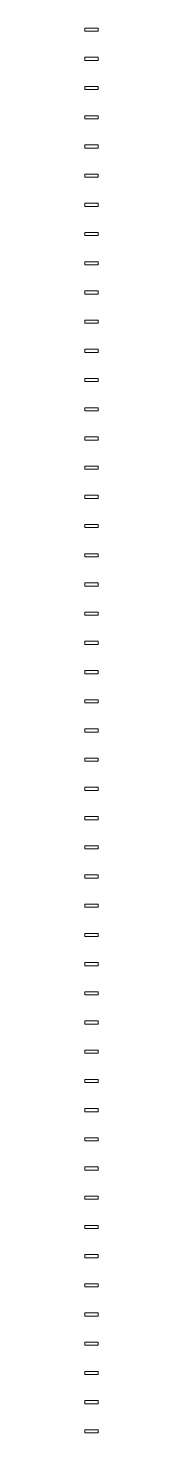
# Model space of a CAD drawing. Header units: millimetres. Extents: x -34669 to 32595, y 16058 to 152521.
# Drawn here: x 17360 to 17860, y 20587 to 74307 of the extents above; entities that cross this region are included whole.
import ezdxf

# ---------------------------------------------------------------- set-up
doc = ezdxf.new("R2010")
doc.units = ezdxf.units.MM
doc.layers.add('A-GLAZ-CWMG', color=51, linetype='Continuous', lineweight=5)

# ---------------------------------------------------------------- blocks, each defined once
blk = doc.blocks.new('Rectangular Mullion - TWOG-PROFILE-Mullion-120X500-11979639-5th Traffic Floor Plan - Pedestrian')
at = {"layer": 'A-GLAZ-CWMG'}
for p, q in [((-120, -250), (-120, 250)), ((-120, 250), (0, 250)), ((0, 250), (0, -250)), ((0, -250), (-120, -250))]:
    blk.add_line(p, q, dxfattribs=at)
blk = doc.blocks.new('Rectangular Mullion - TWOG-PROFILE-Mullion-120X500-11979640-5th Traffic Floor Plan - Pedestrian')
at = {"layer": 'A-GLAZ-CWMG'}
for p, q in [((0, 250), (-120, 250)), ((-120, 250), (-120, -250)), ((0, -250), (0, 250)), ((-120, -250), (0, -250))]:
    blk.add_line(p, q, dxfattribs=at)
blk = doc.blocks.new('Rectangular Mullion - TWOG-PROFILE-Mullion-120X500-11979637-5th Traffic Floor Plan - Pedestrian')
at = {"layer": 'A-GLAZ-CWMG'}
for p, q in [((-60, -250), (-60, 250)), ((-60, 250), (60, 250)), ((60, 250), (60, -250)), ((60, -250), (-60, -250))]:
    blk.add_line(p, q, dxfattribs=at)

msp = doc.modelspace()

# ---------------------------------------------------------------- block references
at = {"layer": 'A-GLAZ-CWMG', "extrusion": (0, 0, -1), "rotation": 90.00000000000007}
for name, p in [('Rectangular Mullion - TWOG-PROFILE-Mullion-120X500-11979639-5th Traffic Floor Plan - Pedestrian', (-17610, 74307)), ('Rectangular Mullion - TWOG-PROFILE-Mullion-120X500-11979637-5th Traffic Floor Plan - Pedestrian', (-17610, 73130)), ('Rectangular Mullion - TWOG-PROFILE-Mullion-120X500-11979637-5th Traffic Floor Plan - Pedestrian', (-17610, 72014)), ('Rectangular Mullion - TWOG-PROFILE-Mullion-120X500-11979637-5th Traffic Floor Plan - Pedestrian', (-17610, 70897)), ('Rectangular Mullion - TWOG-PROFILE-Mullion-120X500-11979637-5th Traffic Floor Plan - Pedestrian', (-17610, 69780)), ('Rectangular Mullion - TWOG-PROFILE-Mullion-120X500-11979637-5th Traffic Floor Plan - Pedestrian', (-17610, 68664)), ('Rectangular Mullion - TWOG-PROFILE-Mullion-120X500-11979637-5th Traffic Floor Plan - Pedestrian', (-17610, 67547)), ('Rectangular Mullion - TWOG-PROFILE-Mullion-120X500-11979637-5th Traffic Floor Plan - Pedestrian', (-17610, 66430)), ('Rectangular Mullion - TWOG-PROFILE-Mullion-120X500-11979637-5th Traffic Floor Plan - Pedestrian', (-17610, 65314)), ('Rectangular Mullion - TWOG-PROFILE-Mullion-120X500-11979637-5th Traffic Floor Plan - Pedestrian', (-17610, 64197)), ('Rectangular Mullion - TWOG-PROFILE-Mullion-120X500-11979637-5th Traffic Floor Plan - Pedestrian', (-17610, 63080)), ('Rectangular Mullion - TWOG-PROFILE-Mullion-120X500-11979637-5th Traffic Floor Plan - Pedestrian', (-17610, 61964)), ('Rectangular Mullion - TWOG-PROFILE-Mullion-120X500-11979637-5th Traffic Floor Plan - Pedestrian', (-17610, 60847)), ('Rectangular Mullion - TWOG-PROFILE-Mullion-120X500-11979637-5th Traffic Floor Plan - Pedestrian', (-17610, 59730)), ('Rectangular Mullion - TWOG-PROFILE-Mullion-120X500-11979637-5th Traffic Floor Plan - Pedestrian', (-17610, 58614)), ('Rectangular Mullion - TWOG-PROFILE-Mullion-120X500-11979637-5th Traffic Floor Plan - Pedestrian', (-17610, 57497)), ('Rectangular Mullion - TWOG-PROFILE-Mullion-120X500-11979637-5th Traffic Floor Plan - Pedestrian', (-17610, 56380)), ('Rectangular Mullion - TWOG-PROFILE-Mullion-120X500-11979637-5th Traffic Floor Plan - Pedestrian', (-17610, 55264)), ('Rectangular Mullion - TWOG-PROFILE-Mullion-120X500-11979637-5th Traffic Floor Plan - Pedestrian', (-17610, 54147)), ('Rectangular Mullion - TWOG-PROFILE-Mullion-120X500-11979637-5th Traffic Floor Plan - Pedestrian', (-17610, 53030)), ('Rectangular Mullion - TWOG-PROFILE-Mullion-120X500-11979637-5th Traffic Floor Plan - Pedestrian', (-17610, 51914)), ('Rectangular Mullion - TWOG-PROFILE-Mullion-120X500-11979637-5th Traffic Floor Plan - Pedestrian', (-17610, 50797)), ('Rectangular Mullion - TWOG-PROFILE-Mullion-120X500-11979637-5th Traffic Floor Plan - Pedestrian', (-17610, 49680)), ('Rectangular Mullion - TWOG-PROFILE-Mullion-120X500-11979637-5th Traffic Floor Plan - Pedestrian', (-17610, 48564)), ('Rectangular Mullion - TWOG-PROFILE-Mullion-120X500-11979637-5th Traffic Floor Plan - Pedestrian', (-17610, 47447)), ('Rectangular Mullion - TWOG-PROFILE-Mullion-120X500-11979637-5th Traffic Floor Plan - Pedestrian', (-17610, 46330)), ('Rectangular Mullion - TWOG-PROFILE-Mullion-120X500-11979637-5th Traffic Floor Plan - Pedestrian', (-17610, 45214)), ('Rectangular Mullion - TWOG-PROFILE-Mullion-120X500-11979637-5th Traffic Floor Plan - Pedestrian', (-17610, 44097)), ('Rectangular Mullion - TWOG-PROFILE-Mullion-120X500-11979637-5th Traffic Floor Plan - Pedestrian', (-17610, 42980)), ('Rectangular Mullion - TWOG-PROFILE-Mullion-120X500-11979637-5th Traffic Floor Plan - Pedestrian', (-17610, 41864)), ('Rectangular Mullion - TWOG-PROFILE-Mullion-120X500-11979637-5th Traffic Floor Plan - Pedestrian', (-17610, 40747)), ('Rectangular Mullion - TWOG-PROFILE-Mullion-120X500-11979637-5th Traffic Floor Plan - Pedestrian', (-17610, 39630)), ('Rectangular Mullion - TWOG-PROFILE-Mullion-120X500-11979637-5th Traffic Floor Plan - Pedestrian', (-17610, 38514)), ('Rectangular Mullion - TWOG-PROFILE-Mullion-120X500-11979637-5th Traffic Floor Plan - Pedestrian', (-17610, 37397)), ('Rectangular Mullion - TWOG-PROFILE-Mullion-120X500-11979637-5th Traffic Floor Plan - Pedestrian', (-17610, 36280)), ('Rectangular Mullion - TWOG-PROFILE-Mullion-120X500-11979637-5th Traffic Floor Plan - Pedestrian', (-17610, 35164)), ('Rectangular Mullion - TWOG-PROFILE-Mullion-120X500-11979637-5th Traffic Floor Plan - Pedestrian', (-17610, 34047)), ('Rectangular Mullion - TWOG-PROFILE-Mullion-120X500-11979637-5th Traffic Floor Plan - Pedestrian', (-17610, 32930)), ('Rectangular Mullion - TWOG-PROFILE-Mullion-120X500-11979637-5th Traffic Floor Plan - Pedestrian', (-17610, 31814)), ('Rectangular Mullion - TWOG-PROFILE-Mullion-120X500-11979637-5th Traffic Floor Plan - Pedestrian', (-17610, 30697)), ('Rectangular Mullion - TWOG-PROFILE-Mullion-120X500-11979637-5th Traffic Floor Plan - Pedestrian', (-17610, 29580)), ('Rectangular Mullion - TWOG-PROFILE-Mullion-120X500-11979637-5th Traffic Floor Plan - Pedestrian', (-17610, 28464)), ('Rectangular Mullion - TWOG-PROFILE-Mullion-120X500-11979637-5th Traffic Floor Plan - Pedestrian', (-17610, 27347)), ('Rectangular Mullion - TWOG-PROFILE-Mullion-120X500-11979637-5th Traffic Floor Plan - Pedestrian', (-17610, 26230)), ('Rectangular Mullion - TWOG-PROFILE-Mullion-120X500-11979637-5th Traffic Floor Plan - Pedestrian', (-17610, 25114)), ('Rectangular Mullion - TWOG-PROFILE-Mullion-120X500-11979637-5th Traffic Floor Plan - Pedestrian', (-17610, 23997)), ('Rectangular Mullion - TWOG-PROFILE-Mullion-120X500-11979637-5th Traffic Floor Plan - Pedestrian', (-17610, 22880)), ('Rectangular Mullion - TWOG-PROFILE-Mullion-120X500-11979637-5th Traffic Floor Plan - Pedestrian', (-17610, 21764))]:
    msp.add_blockref(name, p, dxfattribs=at)
at = {"layer": 'A-GLAZ-CWMG', "rotation": 269.9999999999999}
msp.add_blockref('Rectangular Mullion - TWOG-PROFILE-Mullion-120X500-11979640-5th Traffic Floor Plan - Pedestrian', (17610, 20587), dxfattribs=at)

doc.saveas('drawing.dxf')
